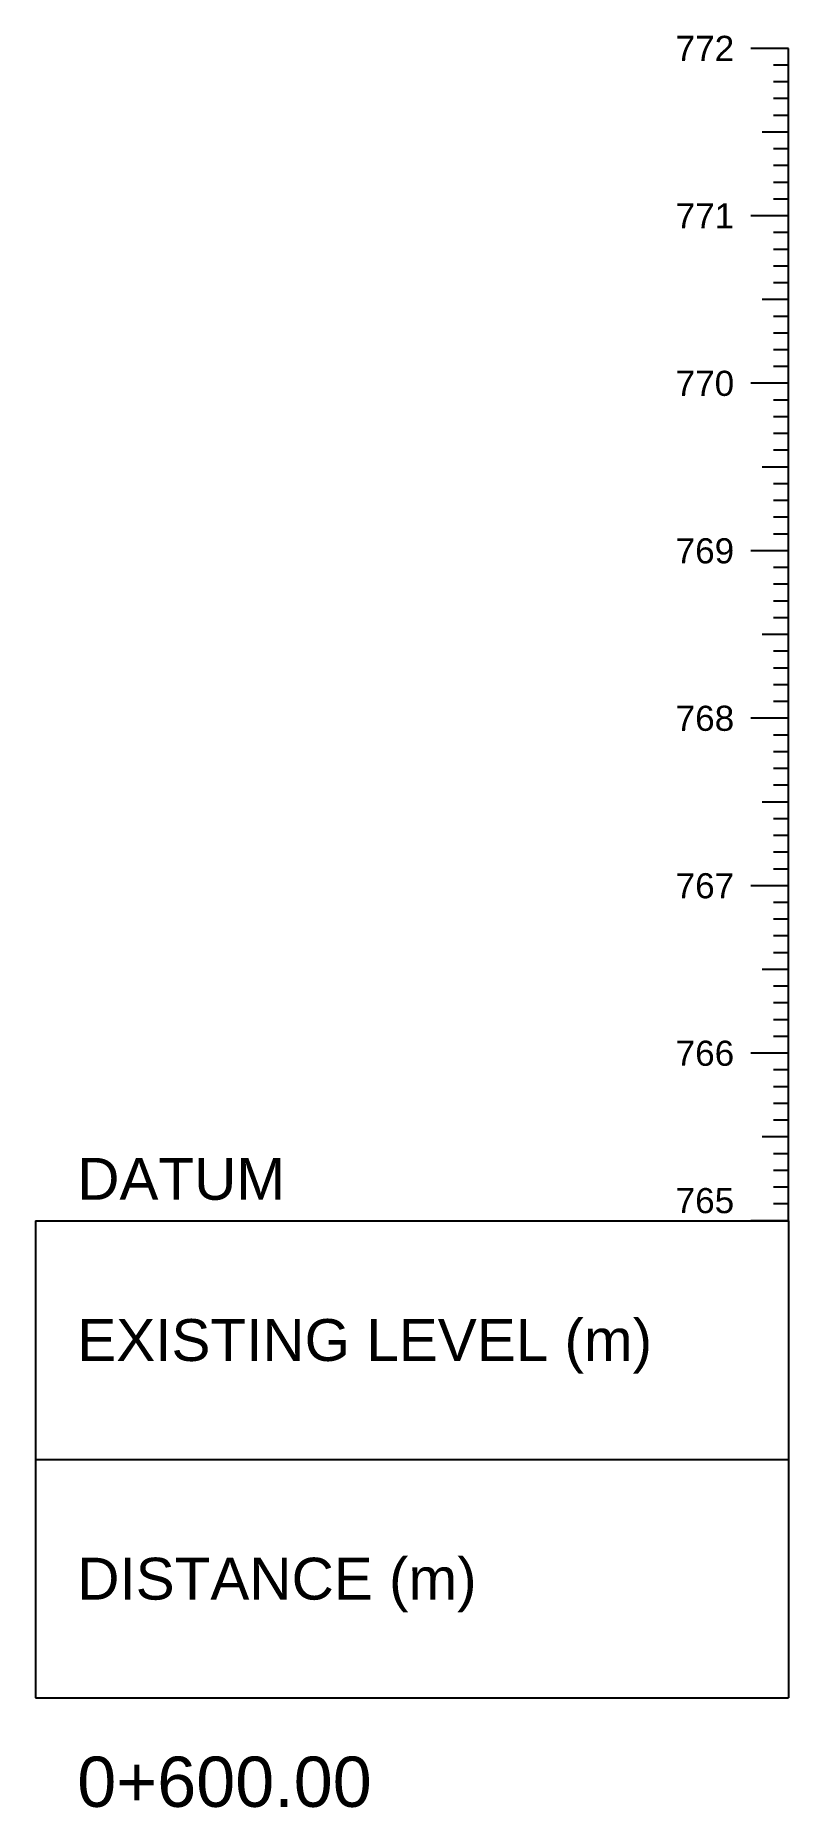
# Model space of a CAD drawing. Header units: millimetres. Extents: x 505 to 14020, y 627 to 6964.
# Drawn here: x 8566.4 to 8611.4, y 5290.1 to 5395.9 of the extents above; entities that cross this region are included whole.
import ezdxf
from ezdxf.enums import TextEntityAlignment as Align

# ---------------------------------------------------------------- set-up
doc = ezdxf.new("R2010")
doc.units = ezdxf.units.MM
doc.layers.add('CS_Drawing', color=7, linetype='Continuous')
doc.styles.get("Standard").update_dxf_attribs({"font": 'arial.ttf'})

msp = doc.modelspace()

# ---------------------------------------------------------------- texts
at = {"layer": 'CS_Drawing'}
for s, p in [('772', (8608.162, 5395.165)), ('771', (8608.162, 5385.165)), ('770', (8608.162, 5375.165)), ('769', (8608.162, 5365.165)), ('768', (8608.162, 5355.165)), ('767', (8608.162, 5345.165)), ('766', (8608.162, 5335.165))]:
    msp.add_text(s, height=1.5, dxfattribs=at).set_placement(p, align=Align.MIDDLE_RIGHT)
for s, height, p in [('DATUM', 2.5, (8568.912, 5327.665)), ('EXISTING LEVEL (m)', 2.5, (8568.912, 5318.04)), ('DISTANCE (m)', 2.5, (8568.912, 5303.79)), ('0+600.00', 3, (8568.912, 5291.665))]:
    msp.add_text(s, height=height, dxfattribs=at).set_placement(p, align=Align.MIDDLE_LEFT)
msp.add_text('765', height=1.5, dxfattribs=at).set_placement((8608.162, 5325.615), align=Align.RIGHT)

# ---------------------------------------------------------------- linework, layer by layer
at = {"layer": 'CS_Drawing'}
for p, q in [((8611.412, 5395.165), (8609.162, 5395.165)), ((8611.412, 5395.165), (8609.837, 5395.165)), ((8611.412, 5395.165), (8610.512, 5395.165)), ((8611.412, 5325.165), (8611.412, 5395.165)), ((8611.412, 5394.165), (8610.512, 5394.165)), ((8611.412, 5393.165), (8610.512, 5393.165)), ((8611.412, 5392.165), (8610.512, 5392.165)), ((8611.412, 5391.165), (8610.512, 5391.165)), ((8611.412, 5390.165), (8609.837, 5390.165)), ((8611.412, 5390.165), (8610.512, 5390.165)), ((8611.412, 5389.165), (8610.512, 5389.165)), ((8611.412, 5388.165), (8610.512, 5388.165)), ((8611.412, 5387.165), (8610.512, 5387.165)), ((8611.412, 5386.165), (8610.512, 5386.165)), ((8611.412, 5385.165), (8609.162, 5385.165)), ((8611.412, 5385.165), (8609.837, 5385.165)), ((8611.412, 5385.165), (8610.512, 5385.165)), ((8611.412, 5384.165), (8610.512, 5384.165)), ((8611.412, 5383.165), (8610.512, 5383.165)), ((8611.412, 5382.165), (8610.512, 5382.165)), ((8611.412, 5381.165), (8610.512, 5381.165)), ((8611.412, 5380.165), (8609.837, 5380.165)), ((8611.412, 5380.165), (8610.512, 5380.165)), ((8611.412, 5379.165), (8610.512, 5379.165)), ((8611.412, 5378.165), (8610.512, 5378.165)), ((8611.412, 5377.165), (8610.512, 5377.165)), ((8611.412, 5376.165), (8610.512, 5376.165)), ((8611.412, 5375.165), (8609.162, 5375.165)), ((8611.412, 5375.165), (8609.837, 5375.165)), ((8611.412, 5375.165), (8610.512, 5375.165)), ((8611.412, 5374.165), (8610.512, 5374.165)), ((8611.412, 5373.165), (8610.512, 5373.165)), ((8611.412, 5372.165), (8610.512, 5372.165)), ((8611.412, 5370.165), (8609.837, 5370.165)), ((8611.412, 5371.165), (8610.512, 5371.165)), ((8611.412, 5370.165), (8610.512, 5370.165)), ((8611.412, 5369.165), (8610.512, 5369.165)), ((8611.412, 5368.165), (8610.512, 5368.165)), ((8611.412, 5367.165), (8610.512, 5367.165)), ((8611.412, 5366.165), (8610.512, 5366.165)), ((8611.412, 5365.165), (8609.162, 5365.165)), ((8611.412, 5365.165), (8609.837, 5365.165)), ((8611.412, 5365.165), (8610.512, 5365.165)), ((8611.412, 5364.165), (8610.512, 5364.165)), ((8611.412, 5363.165), (8610.512, 5363.165)), ((8611.412, 5362.165), (8610.512, 5362.165)), ((8611.412, 5361.165), (8610.512, 5361.165)), ((8611.412, 5360.165), (8609.837, 5360.165)), ((8611.412, 5360.165), (8610.512, 5360.165)), ((8611.412, 5359.165), (8610.512, 5359.165)), ((8611.412, 5358.165), (8610.512, 5358.165)), ((8611.412, 5357.165), (8610.512, 5357.165)), ((8611.412, 5356.165), (8610.512, 5356.165)), ((8611.412, 5355.165), (8609.162, 5355.165)), ((8611.412, 5355.165), (8609.837, 5355.165)), ((8611.412, 5355.165), (8610.512, 5355.165)), ((8611.412, 5354.165), (8610.512, 5354.165)), ((8611.412, 5353.165), (8610.512, 5353.165)), ((8611.412, 5352.165), (8610.512, 5352.165)), ((8611.412, 5351.165), (8610.512, 5351.165)), ((8611.412, 5350.165), (8609.837, 5350.165)), ((8611.412, 5350.165), (8610.512, 5350.165)), ((8611.412, 5349.165), (8610.512, 5349.165)), ((8611.412, 5348.165), (8610.512, 5348.165)), ((8611.412, 5347.165), (8610.512, 5347.165)), ((8611.412, 5346.165), (8610.512, 5346.165)), ((8611.412, 5345.165), (8609.162, 5345.165)), ((8611.412, 5345.165), (8609.837, 5345.165)), ((8611.412, 5345.165), (8610.512, 5345.165)), ((8611.412, 5344.165), (8610.512, 5344.165)), ((8611.412, 5343.165), (8610.512, 5343.165)), ((8611.412, 5342.165), (8610.512, 5342.165)), ((8611.412, 5341.165), (8610.512, 5341.165)), ((8611.412, 5340.165), (8609.837, 5340.165)), ((8611.412, 5340.165), (8610.512, 5340.165)), ((8611.412, 5339.165), (8610.512, 5339.165)), ((8611.412, 5338.165), (8610.512, 5338.165)), ((8611.412, 5337.165), (8610.512, 5337.165)), ((8611.412, 5336.165), (8610.512, 5336.165)), ((8611.412, 5335.165), (8609.162, 5335.165)), ((8611.412, 5335.165), (8609.837, 5335.165)), ((8611.412, 5335.165), (8610.512, 5335.165)), ((8611.412, 5334.165), (8610.512, 5334.165)), ((8611.412, 5333.165), (8610.512, 5333.165)), ((8611.412, 5332.165), (8610.512, 5332.165)), ((8611.412, 5331.165), (8610.512, 5331.165)), ((8611.412, 5330.165), (8609.837, 5330.165)), ((8611.412, 5330.165), (8610.512, 5330.165)), ((8611.412, 5329.165), (8610.512, 5329.165)), ((8611.412, 5328.165), (8610.512, 5328.165)), ((8611.412, 5327.165), (8610.512, 5327.165)), ((8611.412, 5326.165), (8610.512, 5326.165)), ((8566.412, 5325.165), (8611.412, 5325.165)), ((8566.412, 5325.165), (8566.412, 5296.665)), ((8611.412, 5325.165), (8609.162, 5325.165)), ((8611.412, 5325.165), (8609.837, 5325.165)), ((8611.412, 5325.165), (8610.512, 5325.165)), ((8611.412, 5325.165), (8611.412, 5296.665)), ((8566.412, 5310.915), (8611.412, 5310.915)), ((8566.412, 5296.665), (8611.412, 5296.665))]:
    msp.add_line(p, q, dxfattribs=at)

msp.set_redraw_order([(e.dxf.handle, doc.entitydb.next_handle()) for e in msp.query("TEXT MTEXT ATTDEF DIMENSION ARC_DIMENSION")])  # texts and dimensions are drawn at this point

doc.saveas('drawing.dxf')
